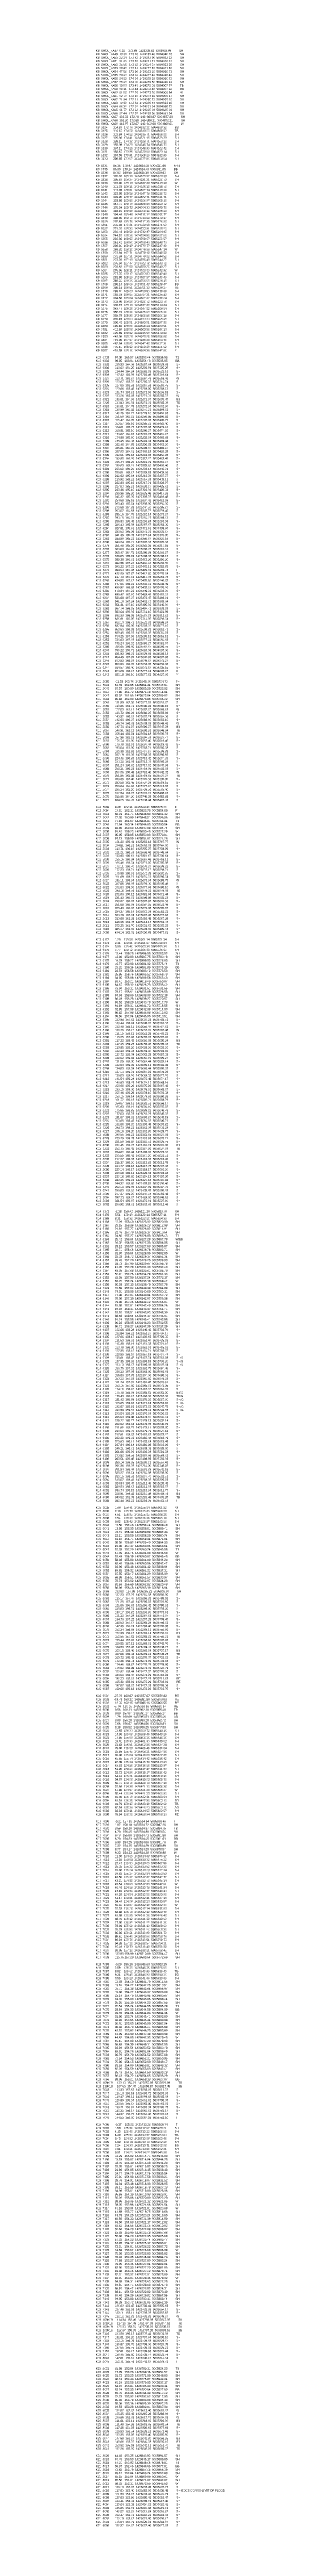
# Model space of a CAD drawing. Header units: millimetres. Extents: x -13804604 to 13046302109, y -19137686871 to 1424964600.
# Drawn here: x -3513665 to -3482776, y -2858542 to -2266242 of the extents above; entities that cross this region are included whole.
import ezdxf

# ---------------------------------------------------------------- set-up
doc = ezdxf.new("R2010")
doc.units = ezdxf.units.MM
doc.layers.add('Datum revision K8-21', color=7, linetype='Continuous', lineweight=0)
doc.styles.get("Standard").update_dxf_attribs({"font": 'arial.ttf'})

msp = doc.modelspace()

# ---------------------------------------------------------------- texts
at = {"layer": 'Datum revision K8-21', "color": 32, "true_color": 0xcd6928, "insert": (-3513722.082, -2263748.987), "char_height": 500, "width": 32439.69986, "attachment_point": 1}
msp.add_mtext('\\P\\P\\PK8  SHOL_KA47  0.32    172.69  1424228.81  5004948.99          SH\\PK8  SHOL_KA49  13.39   173.16  1424239.40  5004940.28          SH\\PK8  SHOL_KA50  22.24   173.42  1424243.90  5004932.23          SH\\PK8  SHOL_KA51  31.95   173.67  1424251.71  5004926.25          SH\\PK8  SHOL_KA52  35.50   173.53  1424254.37  5004923.89          SH\\PK8  SHOL_KA53  39.45   173.81  1424257.67  5004921.63          SH\\PK8  SHOL_KA54  47.58   173.99  1424263.26  5004915.71          SH\\PK8  SHOL_KA55  54.26   174.32  1424267.42  5004910.42          SH\\PK8  SHOL_KA56  54.65   174.64  1424268.28  5004910.73          SH\\PK8  SHOL_KA57  55.96   174.03  1424269.50  5004910.11          SH\\PK8  SHOL_KA58  59.53   173.45  1424272.01  5004907.57          TB\\PK8  SHOL_KA59  60.11   172.44  1424272.48  5004907.22          BB\\PK8  SHOL_KA60  61.59   172.28  1424273.20  5004905.84          W\\PK8  SHOL_KA61  62.76   172.16  1424274.19  5004905.17          SH\\PK8  SHOL_KA62  71.64   172.11  1424280.75  5004899.19          SH\\PK8  SHOL_KA63  79.96   172.31  1424286.44  5004893.10          SH\\PK8  SHOL_KA64  86.52   172.32  1424291.34  5004888.73          SH\\PK8  SHOL_KA65  91.77   172.33  1424295.04  5004885.01          SH\\PK8  SHOL_KA66  97.44   172.57  1424299.58  5004881.54          SH\\PK8  SHOL_KA67  103.52  172.48  1424303.87  5004877.23          SH\\PK8  SHOL_KA68  110.20  172.60  1424308.21  5004872.11          SH\\PK8  SHOL_KA69  113.87  172.67  1424310.90  5004869.61          W\\PK8  3124       114.87  172.78  1424312.00  5004869.32          BB\\PK8  3125       116.67  174.20  1424313.25  5004868.02          TB\\PK8  3126       119.84  174.22  1424315.71  5004866.00          SH\\PK8  3127       128.36  174.41  1424321.16  5004859.38          SH\\PK8  3128       138.11  174.38  1424328.71  5004853.16          SH\\PK8  3129       155.39  174.29  1424340.74  5004840.75          SH\\PK8  3130       167.11  174.20  1424348.99  5004832.42          SH\\PK8  3131       180.67  173.99  1424358.88  5004823.14          SH\\PK8  3132       194.55  173.91  1424368.29  5004812.90          SH\\PK8  3133       206.85  173.87  1424377.60  5004804.84          SH\\P                     \\PK9  6334       86.15   170.97  1424614.48  5005331.66          F/TB\\PK9  6335       86.39   170.14  1424614.43  5005331.05          BB\\PK9  6336       87.82   169.55  1424615.30  5005329.62          SH\\PK9  6337       102.92  169.19  1424629.07  5005323.38          SH\\PK9  6338       105.87  169.07  1424631.01  5005320.73          SH\\PK9  6339       107.98  169.13  1424632.68  5005319.38          W\\PK9  6340       111.33  169.11  1424636.16  5005318.78          SH\\PK9  6341       113.05  169.61  1424637.74  5005318.08          SH\\PK9  6342       123.05  169.58  1424647.78  5005315.75          SH\\PK9  6343       129.28  169.77  1424652.71  5005311.71          SH\\PK9  6344       133.80  169.86  1424656.07  5005308.36          SH\\PK9  6345       167.71  169.76  1424686.68  5005293.72          SH\\PK9  6346       176.34  169.72  1424694.35  5005289.76          SH\\PK9  6347       183.15  169.68  1424700.19  5005286.23          SH\\PK9  6348       194.48  169.48  1424710.12  5005280.77          SH\\PK9  6349       198.65  169.75  1424713.99  5005279.17          SH\\PK9  6350       202.65  169.70  1424717.36  5005276.99          SH\\PK9  6351       216.03  170.01  1424729.60  5005271.53          SH\\PK9  6352       221.37  169.55  1424733.91  5005268.25          SH\\PK9  6353       230.48  169.50  1424742.47  5005264.95          SH\\PK9  6354       244.57  169.09  1424754.66  5005257.85          SH\\PK9  6355       260.36  168.85  1424768.67  5005250.57          SH\\PK9  6356       261.42  168.60  1424769.43  5005249.73          SH\\PK9  6357       269.01  168.18  1424776.77  5005247.40          SH\\PK9  6358       269.32  168.10  1424776.98  5005247.14          W\\PK9  6359       270.84  167.71  1424778.10  5005246.00          SH\\PK9  6360       272.34  167.31  1424779.02  5005244.52          SH\\PK9  6361       273.76  167.19  1424780.49  5005244.27          SH\\PK9  6362       276.04  167.47  1424782.78  5005243.72          SH\\PK9  6363       276.62  167.88  1424783.20  5005243.27          SH\\PK9  6364       276.66  168.11  1424783.09  5005242.98          W\\PK9  6365       277.37  168.17  1424783.63  5005242.48          SH\\PK9  6366       281.80  168.20  1424787.57  5005240.45          SH\\PK9  6367       285.31  168.39  1424790.85  5005239.15          SH\\PK9  6368       286.14  168.66  1424791.43  5005238.47          BB\\PK9  6369       286.14  169.51  1424791.33  5005238.27          TB\\PK9  6370       289.01  169.63  1424793.85  5005236.90          SH\\PK9  6371       292.49  169.85  1424797.01  5005235.43          SH\\PK9  6372       304.56  169.84  1424807.92  5005230.24          SH\\PK9  6373       318.90  169.69  1424820.72  5005223.79          SH\\PK9  6374       338.15  169.19  1424837.66  5005214.64          SH\\PK9  6375       349.47  169.29  1424847.82  5005209.64          SH\\PK9  6376       358.73  169.00  1424855.85  5005205.00          SH\\PK9  6377       369.79  168.96  1424865.80  5005200.18          SH\\PK9  6378       378.15  168.83  1424873.03  5005195.95          SH\\PK9  6379       396.45  168.51  1424889.51  5005187.99          SH\\PK9  6380       405.10  168.80  1424896.94  5005183.51          SH\\PK9  6381       412.89  168.50  1424903.96  5005180.13          SH\\PK9  6382       425.69  168.62  1424915.56  5005174.69          SH\\PK9  6383       440.96  168.28  1424928.66  5005166.80          SH\\PK9  6384       449.00  167.87  1424936.00  5005163.48          SH\\PK9  6385       462.04  168.86  1424947.49  5005157.31          SH\\PK9  6386       475.11  168.98  1424959.26  5005151.62          SH\\PK9  6387       481.59  169.10  1424964.58  5005147.80          Y\\P                     \\PK10  6333       97.30   165.57  1425253.44  5005536.93          TB\\PK10  6332       98.65   163.91  1425254.43  5005535.95          BB\\PK10  6331       105.50  164.36  1425257.64  5005529.89          SH\\PK10  6330       110.60  164.25  1425259.84  5005525.26          SH\\PK10  6329       114.44  164.24  1425262.08  5005522.13          SH\\PK10  6328       117.30  163.99  1425263.49  5005519.64          SH\\PK10  6327       120.71  163.87  1425264.76  5005516.43          W\\PK10  6326       123.07  163.75  1425266.55  5005514.74          SH\\PK10  6325       127.03  163.58  1425267.58  5005510.75          SH\\PK10  6324       129.66  163.43  1425269.80  5005509.01          SH\\PK10  6323       132.74  163.61  1425271.06  5005506.18          SH\\PK10  6322       133.26  163.88  1425271.31  5005505.72          W\\PK10  6321       133.61  164.05  1425271.57  5005505.47          BB\\PK10  6320       133.83  164.54  1425271.81  5005505.36          TB\\PK10  6319       136.61  164.78  1425272.54  5005502.56          SH\\PK10  6318       139.99  164.42  1425274.21  5005499.62          SH\\PK10  6317       146.26  164.77  1425278.10  5005494.63          SH\\PK10  6316       151.09  164.83  1425280.45  5005490.41          SH\\PK10  6315       155.47  164.89  1425282.93  5005486.79          SH\\PK10  6314       160.57  165.16  1425285.53  5005482.40          SH\\PK10  6313       164.61  165.29  1425287.98  5005479.16          SH\\PK10  6312       169.81  165.10  1425290.57  5005474.65          SH\\PK10  6311       170.67  164.93  1425291.28  5005474.07          SH\\PK10  6310       174.88  165.00  1425292.64  5005469.98          SH\\PK10  6309       175.35  164.36  1425292.64  5005469.44          SH\\PK10  6308       182.46  164.89  1425296.68  5005463.56          SH\\PK10  6307       185.81  164.95  1425298.87  5005460.97          SH\\PK10  6306       187.93  164.91  1425300.18  5005459.28          SH\\PK10  6305       192.51  165.18  1425301.88  5005454.96          SH\\PK10  6304       193.98  166.26  1425302.27  5005453.49          SH\\PK10  6303       195.44  166.25  1425303.59  5005452.57          SH\\PK10  6302       198.00  165.21  1425305.05  5005450.46          SH\\PK10  6301       206.59  165.25  1425308.14  5005442.31          SH\\PK10  6300       209.81  165.12  1425309.99  5005439.66          SH\\PK10  6299       212.92  165.04  1425312.56  5005437.57          SH\\PK10  6298       215.92  165.22  1425314.29  5005435.11          SH\\PK10  6297       222.83  165.19  1425317.31  5005428.87          SH\\PK10  6296       227.03  165.21  1425320.07  5005425.62          SH\\PK10  6295       233.38  165.15  1425323.92  5005420.53          SH\\PK10  6294       236.98  165.20  1425325.48  5005417.26          SH\\PK10  6293       245.32  165.26  1425328.72  5005409.48          SH\\PK10  6292       254.68  165.18  1425334.42  5005401.99          SH\\PK10  6291       263.40  165.04  1425338.90  5005394.50          SH\\PK10  6290       273.68  164.88  1425344.50  5005385.87          SH\\PK10  6289       280.87  164.98  1425347.77  5005379.45          SH\\PK10  6288       288.16  164.75  1425352.14  5005373.57          SH\\PK10  6287       293.15  164.61  1425354.23  5005369.01          SH\\PK10  6286       298.80  165.43  1425356.84  5005363.98          SH\\PK10  6285       308.43  165.58  1425357.67  5005353.30          SH\\PK10  6284       327.81  165.61  1425371.01  5005338.66          SH\\PK10  6283       333.02  165.36  1425373.31  5005333.97          SH\\PK10  6282       341.39  165.28  1425377.64  5005326.80          SH\\PK10  6281       344.89  165.22  1425380.07  5005324.18          SH\\PK10  6280       349.24  165.21  1425382.53  5005320.58          SH\\PK10  6279       351.48  165.26  1425382.38  5005317.88          SH\\PK10  6278       360.80  164.84  1425388.22  5005310.51          SH\\PK10  6277       365.47  164.73  1425390.89  5005306.67          SH\\PK10  6276       376.05  165.99  1425398.56  5005298.93          SH\\PK10  6275       389.38  166.91  1425403.26  5005286.20          SH\\PK10  6274       392.56  167.23  1425404.93  5005283.50          SH\\PK10  6273       393.22  167.52  1425405.11  5005282.83          SH\\PK10  6272       394.53  167.38  1425405.81  5005281.73          F\\PK10  6271       406.99  167.07  1425412.05  5005270.94          SH\\PK10  6270       417.70  167.02  1425417.56  5005261.76          SH\\PK10  6269       434.58  167.12  1425425.65  5005246.93          SH\\PK10  6268       447.06  166.92  1425432.52  5005236.49          SH\\PK10  6267       458.97  166.88  1425438.61  5005226.26          SH\\PK10  6266       479.84  167.22  1425449.32  5005208.35          SH\\PK10  6265       499.47  167.10  1425459.41  5005191.51          SH\\PK10  6264       526.08  167.37  1425473.47  5005168.91          SH\\PK10  6263       541.18  167.24  1425481.03  5005155.84          SH\\PK10  6262       551.31  167.10  1425485.92  5005146.96          SH\\PK10  6261       567.74  166.95  1425494.72  5005133.08          SH\\PK10  6260       580.64  166.92  1425501.15  5005121.89          SH\\PK10  6259       592.33  166.96  1425507.09  5005111.82          SH\\PK10  6258       606.91  166.85  1425514.95  5005099.54          SH\\PK10  6257       622.10  166.72  1425522.31  5005086.24          SH\\PK10  6256       632.94  166.86  1425528.25  5005077.16          SH\\PK10  6255       650.60  166.68  1425536.83  5005061.71          SH\\PK10  6254       659.45  166.63  1425541.32  5005054.09          SH\\PK10  6253       704.25  167.06  1425565.13  5005016.13          SH\\PK10  6252       728.60  167.05  1425577.22  5004994.99          SH\\PK10  6251       745.24  166.92  1425586.37  5004981.07          SH\\PK10  6250       768.65  166.60  1425597.67  5004960.55          SH\\PK10  6249       795.22  166.71  1425610.98  5004937.55          SH\\PK10  6248       831.93  166.31  1425629.96  5004906.13          SH\\PK10  6247       854.49  167.09  1425642.03  5004887.06          SH\\PK10  6246       870.80  166.84  1425649.07  5004872.27          SH\\PK10  6245       888.93  166.70  1425658.83  5004856.98          SH\\PK10  6244       914.97  166.40  1425673.07  5004835.15          SH\\PK10  6243       923.09  166.12  1425677.04  5004828.07          F\\PK10  6242       923.18  166.10  1425677.03  5004827.96          Y\\P                     \\PK11  5085       -11.53  163.76  1425640.36  5005794.72          SH\\PK11  5046       63.78   162.65  1425664.34  5005727.61          SH\\PK11  5045       67.57   160.99  1425665.20  5005723.92          SH\\PK11  5044       77.80   161.72  1425671.49  5005714.94          SH\\PK11  5047       83.92   161.66  1425673.04  5005709.02          SH\\PK11  5048       86.83   162.00  1425673.86  5005706.22          SH\\PK11  5049       101.59  162.35  1425677.69  5005691.97          SH\\PK11  5050       113.85  161.72  1425680.98  5005680.16          SH\\PK11  5051       127.80  161.11  1425682.67  5005666.18          W\\PK11  5052       136.72  160.86  1425686.85  5005658.06          SH\\PK11  5053       140.52  160.61  1425687.74  5005654.36          SH\\PK11  5054       142.93  160.37  1425688.60  5005652.10          SH\\PK11  5055       146.74  160.69  1425689.55  5005648.41          W\\PK11  5056       147.73  161.07  1425689.57  5005647.38          BB\\PK11  5057       148.91  162.02  1425690.23  5005646.34          TB\\PK11  5058       158.44  162.04  1425691.18  5005636.73          SH\\PK11  5059       167.98  162.03  1425694.59  5005627.77          SH\\PK11  5061       176.74  161.90  1425697.40  5005619.45          SH\\PK11  5060       176.78  161.91  1425697.44  5005619.42          SH\\PK11  5062       190.84  161.90  1425703.71  5005606.58          SH\\PK11  5063       198.38  161.66  1425707.67  5005599.88          SH\\PK11  5064       207.19  161.56  1425708.55  5005590.96          SH\\PK11  5065       224.49  160.83  1425713.42  5005574.36          SH\\PK11  5066       233.22  161.69  1425713.33  5005565.26          SH\\PK11  5067       251.24  160.62  1425717.02  5005547.58          SH\\PK11  5068       256.31  160.24  1425718.85  5005542.83          SH\\PK11  5069       256.96  160.43  1425719.45  5005542.32          W\\PK11  5070       261.86  162.44  1425719.95  5005537.37          TB\\PK11  5071       269.98  162.40  1425726.56  5005530.80          SH\\PK11  5072       280.58  162.45  1425724.29  5005519.15          SH\\PK11  5073       286.64  164.06  1425727.07  5005513.63          SH\\PK11  5074       295.24  163.20  1425729.56  5005505.40          SH\\PK11  5075       312.54  163.22  1425731.61  5005488.03          SH\\PK11  5076       318.96  164.20  1425740.59  5005483.88          SH\\PK11  5077       334.25  164.20  1425738.44  5005467.38          SH\\P                     \\PK12  5083       0.20    162.11  1425824.40  5005865.00          F\\PK12  5084       10.61   162.11  1425823.76  5005854.60          F\\PK12  5043       68.49   161.71  1425848.63  5005801.12          SH\\PK12  5042       72.35   160.89  1425848.51  5005796.96          SH\\PK12  5041       77.16   161.57  1425846.81  5005791.34          TB\\PK12  5040       77.94   160.14  1425846.83  5005790.54          BB\\PK12  5039       83.80   159.69  1425847.88  5005784.74          SH\\PK12  5038       91.67   159.23  1425850.45  5005777.29          W\\PK12  5037       95.05   158.95  1425850.93  5005773.91          SH\\PK12  5036       97.13   159.50  1425851.07  5005771.78          SH\\PK12  5035       101.29  159.41  1425852.18  5005767.77          W\\PK12  5034       104.81  160.21  1425853.55  5005764.50          SH\\PK12  5033       110.71  160.16  1425855.37  5005758.89          SH\\PK12  5032       121.21  160.59  1425858.43  5005748.84          SH\\PK12  5031       133.83  160.61  1425861.67  5005736.64          SH\\PK12  5030       155.16  160.34  1425867.43  5005716.11          SH\\PK12  5029       166.46  159.54  1425871.00  5005705.38          SH\\PK12  5027       172.11  160.70  1425870.37  5005699.32          SH\\PK12  5028       172.23  159.71  1425872.17  5005699.71          SH\\PK12  5026       178.88  160.91  1425872.38  5005692.85          SH\\PK12  5025       181.69  159.21  1425874.51  5005690.54          TB\\PK12  5024       183.11  158.94  1425873.54  5005688.79          W\\PK12  5023       187.06  158.65  1425876.30  5005685.46          SH\\PK12  5022       192.60  158.95  1425877.68  5005680.10          W\\PK12  5021       194.16  159.59  1425878.32  5005678.66          TB\\PK12  5020       202.03  160.12  1425881.68  5005671.44          SH\\PK12  5019       231.43  160.61  1425886.49  5005642.23          SH\\PK12  5018       238.97  160.78  1425887.02  5005634.56          SH\\PK12  5017       251.08  160.69  1425884.85  5005621.49          SH\\PK12  5016       265.43  160.92  1425879.88  5005605.62          SH\\PK12  5015       294.37  160.14  1425902.39  5005581.33          SH\\PK12  5014       303.79  162.64  1425907.43  5005572.96          SH\\PK12  5013       310.08  161.38  1425910.48  5005567.29          SH\\PK12  5012       316.26  161.35  1425912.13  5005561.33          SH\\PK12  5011       375.25  161.70  1425931.02  5005505.39          SH\\PK12  5010       385.27  162.00  1425933.00  5005495.53          SH\\PK12  5009       404.14  162.31  1425936.89  5005477.01          SH\\P                     \\PK13  6172       1.20    159.58  1425991.14  5005791.04          SH\\PK13  6173       2.11    159.61  1425991.97  5005790.64          SH\\PK13  6174       3.99    159.40  1425993.38  5005789.38          SH\\PK13  6175       7.77    159.72  1425995.33  5005785.95          SH\\PK13  6176       10.44   159.78  1425996.58  5005783.52          SH\\PK13  6177       13.60   159.83  1425997.75  5005780.48          SH\\PK13  6178       16.79   159.72  1425999.83  5005778.03          SH\\PK13  6179       19.77   159.96  1426001.32  5005775.44          TB\\PK13  6180       20.32   159.16  1426001.80  5005775.10          BB\\PK13  6181       22.54   158.58  1426003.42  5005773.53          SH\\PK13  6182       26.86   158.76  1426005.52  5005769.73          SH\\PK13  6183       34.35   158.98  1426009.58  5005763.43          SH\\PK13  6184       50.41   159.21  1426018.49  5005750.07          SH\\PK13  6185       64.67   159.12  1426026.73  5005738.42          SH\\PK13  6186       73.04   159.11  1426031.51  5005731.55          SH\\PK13  6187       79.17   158.61  1426035.09  5005726.58          SH\\PK13  6188       84.63   158.69  1426038.33  5005722.18          SH\\PK13  6189       86.49   158.28  1426039.27  5005720.57          SH\\PK13  6190       89.52   158.20  1426040.49  5005717.73          W\\PK13  6191       91.19   158.11  1426041.73  5005716.55          SH\\PK13  6192       92.85   157.98  1426042.38  5005714.99          SH\\PK13  6193       96.82   157.98  1426045.08  5005712.03          SH\\PK13  6194       98.56   157.94  1426045.95  5005710.51          SH\\PK13  6195       100.94  157.92  1426047.24  5005708.51          SH\\PK13  6196       103.44  158.04  1426048.75  5005706.52          SH\\PK13  6197       106.48  158.12  1426050.47  5005704.01          SH\\PK13  6198       108.78  158.17  1426052.31  5005702.48          W\\PK13  6199       111.19  158.13  1426053.28  5005700.23          SH\\PK13  6200       115.25  157.86  1426055.76  5005697.00          SH\\PK13  6201       117.22  158.42  1426056.68  5005695.24          BB\\PK13  6202       117.25  159.25  1426056.47  5005695.06          TB\\PK13  6203       119.85  159.25  1426058.56  5005693.35          SH\\PK13  6204       122.30  159.33  1426059.47  5005691.00          SH\\PK13  6205       126.72  159.34  1426062.23  5005687.53          SH\\PK13  6206       129.62  159.41  1426064.05  5005685.27          SH\\PK13  6207       131.59  159.30  1426064.44  5005683.14          SH\\PK13  6208       132.60  159.33  1426065.11  5005682.38          SH\\PK13  6209       134.83  159.34  1426066.44  5005680.59          SH\\PK13  6210       137.10  159.31  1426067.93  5005678.86          SH\\PK13  6211       138.80  159.26  1426069.33  5005677.76          SH\\PK13  6212       143.54  159.24  1426072.48  5005674.17          SH\\PK13  6213       148.60  159.29  1426074.13  5005669.16          SH\\PK13  6214       150.99  159.29  1426075.82  5005667.42          SH\\PK13  6215       153.15  159.30  1426076.93  5005665.57          SH\\PK13  6216       155.48  159.29  1426078.15  5005663.58          SH\\PK13  6217       159.15  159.14  1426079.83  5005660.28          SH\\PK13  6218       161.72  159.13  1426082.21  5005658.79          SH\\PK13  6219       164.07  159.13  1426082.53  5005656.17          SH\\PK13  6220       165.90  159.19  1426084.10  5005655.02          SH\\PK13  6221       175.65  158.85  1426089.32  5005646.78          SH\\PK13  6222       177.80  158.73  1426091.29  5005645.52          SH\\PK13  6223       181.07  158.53  1426093.67  5005643.19          SH\\PK13  6224       183.65  158.43  1426094.62  5005640.71          SH\\PK13  6225       192.66  158.30  1426100.48  5005633.82          SH\\PK13  6226       194.70  158.22  1426101.85  5005632.28          SH\\PK13  6227       198.16  158.20  1426102.85  5005628.77          SH\\PK13  5008       199.55  158.22  1426103.95  5005627.84          SH\\PK13  6228       200.29  158.28  1426103.63  5005626.71          SH\\PK13  6229       201.59  158.47  1426104.52  5005625.75          SH\\PK13  6230       202.45  159.22  1426104.74  5005624.86          BB\\PK13  6231       202.70  160.43  1426104.86  5005624.64          TB\\PK13  5007       204.62  160.44  1426106.66  5005623.55          SH\\PK13  6232       206.59  160.42  1426107.20  5005621.52          SH\\PK13  6233       212.27  160.38  1426110.35  5005616.80          SH\\PK13  6234       218.37  160.50  1426113.82  5005611.78          SH\\PK13  6235       223.77  160.16  1426117.65  5005607.86          SH\\PK13  5006       225.14  160.17  1426118.17  5005606.56          SH\\PK13  6236       228.68  160.12  1426120.64  5005603.96          SH\\PK13  6237       236.18  160.05  1426124.13  5005597.26          SH\\PK13  6238       240.25  159.91  1426127.18  5005594.41          SH\\PK13  6239       244.37  159.85  1426128.69  5005590.45          SH\\PK13  6240       252.13  159.66  1426134.09  5005584.75          SH\\PK13  6241       256.83  159.65  1426135.89  5005580.28          SH\\PK13  5005       277.27  159.80  1426147.54  5005563.48          SH\\PK13  5004       297.73  159.67  1426159.60  5005546.95          SH\\PK13  5003       321.54  159.67  1426172.61  5005527.00          SH\\PK13  5002       339.92  159.61  1426183.88  5005512.45          SH\\P                     \\PK14  6171       -2.18   159.42  1426121.10  5005833.70          SH\\PK14  6170       5.51    158.19  1426122.14  5005827.11          SH\\PK14  6169       8.11    158.32  1426122.20  5005824.33          SH\\PK14  6168       12.29   158.40  1426123.32  5005820.30          SH\\PK14  6167       20.15   158.36  1426126.23  5005812.98          SH\\PK14  6166       21.10   157.77  1426126.02  5005811.91          SH\\PK14  6165       22.46   157.70  1426126.17  5005810.54          SH\\PK14  6164       24.68   157.27  1426126.88  5005808.43          TB\\PK14  6163       25.42   156.64  1426127.28  5005807.78          W/BB\\PK14  6162       26.32   156.55  1426127.33  5005806.85          SH\\PK14  6161       28.12   156.57  1426127.63  5005805.07          SH\\PK14  6160       30.71   156.46  1426128.78  5005802.71          SH\\PK14  6159       31.39   156.64  1426128.96  5005802.05          W\\PK14  6158       32.23   156.72  1426129.17  5005801.24          SH\\PK14  6157       33.45   157.20  1426129.25  5005799.99          SH\\PK14  6156       34.73   157.90  1426129.67  5005798.78          SH\\PK14  6155       41.28   157.78  1426131.30  5005792.43          SH\\PK14  6154       48.39   157.68  1426133.61  5005785.70          SH\\PK14  6153       52.91   157.76  1426134.79  5005781.33          SH\\PK14  6152       62.39   157.50  1426137.24  5005772.17          SH\\PK14  6151       65.22   157.24  1426138.10  5005769.47          W\\PK14  6150       66.93   157.13  1426138.40  5005767.78          SH\\PK14  6149       70.69   157.02  1426139.19  5005764.09          SH\\PK14  6148       74.91   156.96  1426140.60  5005760.11          SH\\PK14  6147       77.30   157.01  1426140.94  5005757.72          SH\\PK14  6146       78.90   157.10  1426142.07  5005756.38          SH\\PK14  6145       79.36   157.25  1426142.42  5005756.01          W\\PK14  6144       81.05   157.81  1426142.49  5005754.26          SH\\PK14  6143       84.04   158.11  1426143.37  5005751.41          SH\\PK14  6142       87.18   158.51  1426143.93  5005748.30          SH\\PK14  6141       88.58   158.54  1426144.17  5005746.91          SH\\PK14  6140       91.74   158.58  1426145.41  5005743.98          SH\\PK14  6139       96.22   158.35  1426146.23  5005739.55          SH\\PK14  6138       98.72   158.27  1426147.39  5005737.29          SH\\PK14  6137       102.68  158.28  1426149.42  5005733.76          SH\\PK14  6136       102.84  158.22  1426151.27  5005734.17          SH\\PK14  6135       107.06  158.17  1426150.62  5005729.55          SH\\PK14  6134       111.60  159.31  1426151.47  5005725.06          SH\\PK14  6133       115.39  158.19  1426151.58  5005721.15          SH\\PK14  6132       120.78  158.30  1426152.91  5005715.92          SH\\PK14  6131       127.38  158.15  1426154.71  5005709.57          SH\\PK14  6130       129.83  158.07  1426157.19  5005707.74          SH\\PK14  6129       135.61  158.47  1426157.74  5005701.88          SH/S\\PK14  6128       137.35  158.56  1426158.19  5005700.20          SH/S\\PK14  6127       150.10  158.07  1426160.66  5005687.64          SH/S\\PK14  6126       153.75  157.92  1426162.79  5005684.46          SH\\PK14  6125       156.30  157.85  1426163.80  5005682.09          SH\\PK14  6124       158.03  157.83  1426164.55  5005680.51          SH\\PK14  6123       160.22  157.83  1426164.90  5005678.33          SH\\PK14  6122       161.74  157.81  1426164.42  5005676.61          SH\\PK14  6121       166.16  157.90  1426165.61  5005672.35          SH\\PK14  6120       174.16  158.07  1426167.57  5005664.59          SH\\PK14  6119       175.78  158.69  1426168.93  5005663.30          BB/G\\PK14  6118       176.43  160.12  1426168.50  5005662.50          TB/G\\PK14  6117       181.42  160.09  1426170.55  5005657.90          SH/G\\PK14  6116       185.65  159.95  1426171.94  5005653.90          SH/G\\PK14  6115       192.07  159.81  1426173.93  5005647.79          SH/G\\PK14  6114       198.59  159.53  1426175.91  5005641.58          SH/G\\PK14  6113       203.54  159.34  1426176.64  5005636.63          SH\\PK14  6112       205.63  159.46  1426176.87  5005634.52          SH\\PK14  6111       208.27  160.72  1426178.13  5005632.14          SH\\PK14  6110       209.62  161.04  1426178.66  5005630.89          SH\\PK14  6109       211.65  159.79  1426179.11  5005628.90          SH\\PK14  6108       213.50  159.75  1426179.79  5005627.18          SH\\PK14  6107       217.61  159.63  1426181.09  5005623.27          SH\\PK14  6106       222.29  159.53  1426182.44  5005618.79          SH\\PK14  6105       225.63  160.11  1426183.04  5005615.49          SH\\PK14  6104       237.84  160.14  1426186.88  5005603.89          SH\\PK14  6103       246.21  160.01  1426189.39  5005595.90          SH\\PK14  6102       261.08  159.83  1426193.38  5005581.58          SH\\PK14  6101       273.82  159.56  1426197.86  5005569.62          SH\\PK14  6100       280.51  159.46  1426198.83  5005562.93          SH\\PK14  6099       286.14  159.35  1426200.01  5005557.41          SH\\PK14  6098       296.36  159.23  1426204.30  5005548.02          SH\\PK14  6097       301.84  158.44  1426203.89  5005542.18          SH\\PK14  6096       305.27  159.04  1426204.88  5005538.90          SH\\PK14  6095       313.15  158.56  1426207.70  5005531.51          SH\\PK14  6094       318.87  159.41  1426209.52  5005526.09          SH\\PK14  6093       324.84  159.47  1426211.46  5005520.43          SH\\PK14  6092       329.53  158.93  1426211.55  5005515.57          SH\\PK14  6091       333.74  159.19  1426213.54  5005511.77          SH\\PK14  6090       336.91  159.42  1426214.48  5005508.74          BB\\PK14  6089       340.52  161.33  1426215.43  5005505.26          TB\\PK14  6088       342.44  161.22  1426216.35  5005503.53          F\\P                     \\PK15  6035       1.09    159.41  1426255.84  5005901.62          Y/F\\PK15  6036       2.18    159.78  1426255.65  5005900.53          SH\\PK15  6037       4.51    158.95  1426255.85  5005898.20          SH\\PK15  6038       7.54    159.06  1426256.09  5005895.18          SH\\PK15  6039       9.02    158.42  1426255.87  5005893.69          SH\\PK15  6040       13.58   157.43  1426258.44  5005889.40          SH\\PK15  6041       13.60   156.35  1426258.61  5005889.41          SH\\PK15  6042       15.72   156.10  1426259.00  5005887.33          W\\PK15  6043       22.11   156.50  1426258.20  5005880.74          SH\\PK15  6044       31.87   156.71  1426259.34  5005871.04          SH\\PK15  6045       38.56   156.82  1426259.49  5005864.33          SH\\PK15  6046       49.36   157.17  1426260.05  5005853.54          SH\\PK15  6047       57.35   157.20  1426260.74  5005845.58          TB\\PK15  6048       57.39   156.45  1426261.06  5005845.56          W\\PK15  6049       57.49   156.19  1426260.87  5005845.45          BB\\PK15  6050       58.68   155.89  1426261.00  5005844.26          SH\\PK15  6051       60.48   156.06  1426260.56  5005842.42          SH\\PK15  6052       63.99   156.18  1426261.12  5005838.94          SH\\PK15  6053       65.83   156.32  1426261.22  5005837.11          SH\\PK15  6054       67.55   156.47  1426261.29  5005835.39          W\\PK15  6055       68.98   156.51  1426261.57  5005833.97          SH\\PK15  6056       78.73   156.62  1426262.07  5005824.23          SH\\PK15  6057       82.53   156.69  1426262.82  5005820.48          SH\\PK15  6058       86.09   156.48  1426263.19  5005816.94          SH\\PK15  6059       100.09   157.08  1426265.21  5005803.07          SH\\PK15  6060       102.20  157.29  1426264.68  5005800.90          SH\\PK15  6061       115.17  157.47  1426266.36  5005788.03          SH\\PK15  6062       121.25  157.41  1426266.06  5005781.90          SH\\PK15  6063       122.66  156.63  1426266.42  5005780.51          SH\\PK15  6064       125.00  156.72  1426266.80  5005778.20          SH\\PK15  6065       130.17  156.82  1426266.86  5005773.01          SH\\PK15  6066       131.32  157.28  1426267.04  5005771.87          SH\\PK15  6067       134.73  157.22  1426267.23  5005768.47          SH\\PK15  6068       146.63  157.07  1426268.28  5005756.62          SH\\PK15  6069       147.38  156.74  1426268.45  5005755.88          SH\\PK15  6070       152.34  156.09  1426269.11  5005750.96          SH\\PK15  6071       152.39  156.12  1426269.14  5005750.91          BB\\PK15  6072       152.96  157.03  1426268.83  5005750.31          TB\\PK15  6073       155.44  157.00  1426268.96  5005747.83          SH\\PK15  6074       159.55  157.13  1426269.61  5005743.76          SH\\PK15  6075       164.50  157.47  1426269.33  5005738.77          SH\\PK15  6076       166.15  158.46  1426269.94  5005737.17          BB\\PK15  6077       167.06  160.34  1426269.91  5005736.25          TB\\PK15  6078       169.72  160.42  1426270.37  5005733.62          SH\\PK15  6079       172.38  158.74  1426271.85  5005731.08          SH\\PK15  6080       174.46  158.62  1426270.29  5005728.86          SH\\PK15  6081       178.62  158.49  1426271.55  5005724.79          SH\\PK15  6082       182.97  158.44  1426272.37  5005720.50          SH\\PK15  6083       186.53  158.47  1426271.89  5005716.88          SH\\PK15  6084       192.33  158.61  1426272.29  5005711.09          RE\\PK15  6085       195.39  158.62  1426272.29  5005708.02          RE\\PK15  6086       197.07  158.67  1426272.59  5005706.36          SH\\PK15  6087       199.69  159.18  1426272.83  5005703.75          SH\\P                     \\PK16  6034      -27.73  160.07  1426377.67  5005879.82          RE\\PK16  6033      -19.79  160.12  1426381.80  5005873.03          RE\\PK16  6032      -12.50  160.15  1426385.16  5005866.55          RE\\PK16  6031      -5.74   160.05  1426388.83  5005860.87          RE\\PK16  6030       0.56   160.11  1426392.10  5005855.48          TB\\PK16  6028       0.89   157.04  1426391.24  5005855.24          BB\\PK16  6029       1.79   160.09  1426393.51  5005855.46          AB\\PK16  6027       3.83   156.28  1426393.28  5005852.42          SH\\PK16  6026       7.66   156.07  1426394.56  5005848.81          SH\\PK16  6025       9.18   156.52  1426396.25  5005847.93          SH\\PK16  6024       13.65  156.03  1426398.72  5005844.19          SH\\PK16  6023       14.36  155.58  1426398.40  5005843.20          SH\\PK16  6022       17.86  155.88  1426400.39  5005840.30          SH\\PK16  6021       19.01  156.35  1426401.35  5005839.52          SH\\PK16  6020       21.83  156.51  1426402.69  5005837.04          SH\\PK16  6019       29.08  156.58  1426406.46  5005830.84          SH\\PK16  6018       32.59  155.45  1426408.21  5005827.80          SH\\PK16  6017       38.38  155.84  1426410.89  5005822.66          SH\\PK16  6016       45.55  155.74  1426414.42  5005816.42          SH\\PK16  6015       48.39  155.04  1426415.78  5005813.93          W\\PK16  6014       49.63  154.80  1426416.60  5005812.97          SH\\PK16  6013       51.28  154.90  1426417.47  5005811.56          SH\\PK16  6012       52.72  154.90  1426418.37  5005810.42          SH\\PK16  6011       54.42  155.01  1426419.48  5005809.10          SH\\PK16  6010       54.79  154.60  1426419.62  5005808.76          SH\\PK16  6009       56.71  154.70  1426420.73  5005807.18          SH\\PK16  6008       57.68  154.38  1426421.15  5005806.30          SH\\PK16  6007       57.80  154.87  1426421.00  5005806.07          W\\PK16  6006       58.44  155.94  1426421.53  5005805.65          SH\\PK16  6005       60.30  155.76  1426422.31  5005803.94          SH\\PK16  6004       61.16  156.39  1426422.66  5005803.15          BB\\PK16  6003       61.79  159.15  1426423.10  5005802.68          TB\\PK16  6001       62.54  160.08  1426425.23  5005803.10          AB\\PK16  6002       62.63  159.11  1426424.55  5005802.57          SH\\PK16  6000       76.94  160.09  1426429.94  5005789.13          RE\\P                     \\PK17  7000       -0.21  157.86  1426514.64  5005888.48          F\\PK17  7001       1.07   158.18  1426514.72  5005887.26          SH\\PK17  7002       3.56   158.10  1426514.37  5005884.75          TB\\PK17  7003       4.78   156.45  1426514.30  5005883.54          SH\\PK17  7004       6.43   155.08  1426514.41  5005881.88          SH\\PK17  7005       6.70   154.23  1426514.45  5005881.61          BB\\PK17  7006       6.93   154.25  1426514.00  5005881.40          W\\PK17  7007       7.32   154.15  1426514.29  5005880.99          SH\\PK17  7008       8.77   154.14  1426514.29  5005879.54          SH\\PK17  7009       9.33   154.23  1426514.38  5005878.98          W\\PK17  7010       11.99  154.69  1426514.08  5005876.33          SH\\PK17  7011       13.10  154.84  1426514.02  5005875.22          SH\\PK17  7012       20.47  155.05  1426513.69  5005867.86          SH\\PK17  7013       25.25  155.02  1426513.52  5005863.08          SH\\PK17  7014       31.00  155.24  1426513.23  5005857.34          SH\\PK17  7015       34.82  155.27  1426512.84  5005853.53          SH\\PK17  7016       40.58  155.07  1426512.67  5005847.77          SH\\PK17  7017       43.21  154.96  1426512.78  5005845.14          SH\\PK17  7018       45.54  154.83  1426512.63  5005842.81          W\\PK17  7019       46.40  154.68  1426512.78  5005841.94          SH\\PK17  7020       47.92  154.59  1426512.57  5005840.43          SH\\PK17  7021       49.29  154.54  1426512.59  5005839.06          SH\\PK17  7022       51.17  154.61  1426512.41  5005837.18          SH\\PK17  7023       54.49  154.68  1426512.23  5005833.87          SH\\PK17  7024       56.31  154.87  1426512.18  5005832.05          W\\PK17  7025       57.53  155.20  1426512.14  5005830.83          SH\\PK17  7026       58.88  155.70  1426512.19  5005829.48          SH\\PK17  7027       61.89  155.96  1426511.50  5005826.49          SH\\PK17  7028       68.75  156.12  1426511.39  5005819.63          SH\\PK17  7029       77.08  155.92  1426511.22  5005811.30          SH\\PK17  7030       78.69  155.68  1426511.19  5005809.69          SH\\PK17  7031       78.79  155.69  1426511.20  5005809.59          SH\\PK17  7032       86.66  156.21  1426510.90  5005801.73          SH\\PK17  7033       88.61  156.45  1426510.86  5005799.78          SH\\PK17  7034       89.64  156.76  1426510.81  5005798.75          SH\\PK17  7035       94.38  157.09  1426510.57  5005794.01          SH\\PK17  7036       97.49  158.73  1426510.49  5005790.90          SH\\PK17  7037       99.95  157.16  1426510.21  5005788.45          SH\\PK17  7038       103.93 156.99  1426510.09  5005784.47          SH\\PK17  7039       115.76 157.20  1426509.54  5005772.66          SH\\P                     \\PK18  7089       -0.29   156.10  1426639.63  5005923.15          F\\PK18  7088       2.59    156.06  1426640.09  5005920.86          SH\\PK18  7087       8.02    156.63  1426640.95  5005915.49          TB\\PK18  7086       9.21    155.45  1426640.98  5005914.30          BB\\PK18  7085       9.56    155.23  1426641.06  5005913.95          SH\\PK18  7084       12.03   154.40  1426641.70  5005911.55          SH\\PK18  7083       13.16   154.27  1426642.25  5005910.51          SH\\PK18  7082       16.71   154.18  1426642.64  5005906.97          SH\\PK18  7081       19.86   154.27  1426643.32  5005903.89          SH\\PK18  7080       23.14   154.49  1426643.95  5005900.67          SH\\PK18  7079       24.33   155.00  1426643.86  5005899.44          SH\\PK18  7078       26.26   155.19  1426644.23  5005897.55          SH\\PK18  7077       28.54   155.24  1426644.55  5005895.29          TB\\PK18  7076       28.84   154.33  1426644.58  5005894.99          BB\\PK18  7075       29.70   154.06  1426644.83  5005894.16          W\\PK18  7074       31.06   153.74  1426645.41  5005892.89          SH\\PK18  7073       32.92   153.65  1426645.34  5005890.98          SH\\PK18  7072       36.01   153.65  1426645.90  5005887.94          SH\\PK18  7071       38.32   153.70  1426646.41  5005885.69          SH\\PK18  7070       40.15   153.82  1426646.73  5005883.89          SH\\PK18  7069       43.09   153.90  1426647.18  5005880.98          SH\\PK18  7068       44.62   154.05  1426647.33  5005879.45          W\\PK18  7067       45.11   154.09  1426647.20  5005878.93          SH\\PK18  7066       56.65   154.30  1426649.11  5005867.55          SH\\PK18  7065       63.94   154.54  1426650.52  5005860.40          SH\\PK18  7064       65.01   154.78  1426651.04  5005859.40          SH\\PK18  7063       66.79   154.70  1426651.52  5005857.68          SH\\PK18  7062       73.54   154.53  1426652.21  5005850.95          SH\\PK18  7061       75.06   154.45  1426652.60  5005849.47          SH\\PK18  7060       81.53   154.00  1426653.81  5005843.12          SH\\PK18  7059       82.20   154.59  1426653.63  5005842.41          SH\\PK18  7058       85.43   154.51  1426654.50  5005839.28          SH\\PK18  7057       86.43   154.72  1426654.65  5005838.29          SH\\PK18  7056       88.06   153.21  1426658.13  5005827.07          BB\\PK18  109K18     103.13  154.21  1426657.83  5005821.89          TB\\PK18  110K18     107.68  154.47  1426658.87  5005817.45          BB\\PK18  7048       113.33  157.95  1426658.85  5005811.72          SH\\PK18  7047       116.13  156.18  1426659.72  5005809.03          SH\\PK18  7046       119.47  156.12  1426659.96  5005805.68          SH\\PK18  7045       125.89  155.94  1426661.02  5005799.34          SH\\PK18  7044       133.55  155.97  1426662.40  5005791.81          SH\\PK18  7043       139.21  156.01  1426663.34  5005786.23          SH\\PK18  7042       143.32  156.17  1426664.02  5005782.17          SH\\PK18  7041       144.37  156.79  1426664.45  5005781.18          SH\\PK18  7040       144.53  156.60  1426664.88  5005781.10          F\\P                     \\PK19  7090       -0.17    155.55  1426712.28  5005959.74          F\\PK19  7091       1.58    155.50  1426712.87  5005958.21          SH\\PK19  7092       4.15    155.46  1426713.25  5005955.66          SH\\PK19  7093       6.20    155.50  1426713.57  5005953.63          TB\\PK19  7094       6.45    154.92  1426713.68  5005953.40          SH\\PK19  7095       6.89    154.74  1426713.73  5005952.96          SH\\PK19  7096       7.24    154.33  1426713.71  5005952.60          BB\\PK19  7097       7.81    154.21  1426713.60  5005952.01          SH\\PK19  7098       9.91    154.25  1426714.22  5005949.98          SH\\PK19  7099       13.29   155.02  1426714.71  5005946.63          SH\\PK19  7100       15.19   155.07  1426714.94  5005944.75          SH\\PK19  7101       18.75   155.10  1426715.68  5005941.26          SH\\PK19  7102       20.28   155.01  1426715.82  5005939.73          SH\\PK19  7103       21.89   154.95  1426716.15  5005938.16          SH\\PK19  7104       24.77   154.75  1426717.76  5005935.54          SH\\PK19  7105       27.01   154.96  1426717.58  5005933.21          SH\\PK19  7106       28.76   154.91  1426718.07  5005931.52          SH\\PK19  7107       31.34   155.18  1426718.33  5005928.95          SH\\PK19  7108       33.11   155.59  1426718.78  5005927.23          SH\\PK19  7109       34.99   155.61  1426719.00  5005925.36          SH\\PK19  7110       36.59   154.19  1426719.93  5005923.91          SH\\PK19  7111       38.20   153.86  1426720.00  5005922.28          SH\\PK19  7112       38.86   153.35  1426721.12  5005921.85          W\\PK19  7113       39.28   152.96  1426721.66  5005921.54          SH\\PK19  7114       40.16   153.34  1426721.81  5005920.68          W\\PK19  7115       41.69   153.77  1426719.75  5005918.68          SH\\PK19  7116       43.78   154.25  1426720.24  5005916.65          SH\\PK19  7117       46.56   154.33  1426721.19  5005914.00          SH\\PK19  7118       48.50   154.63  1426721.17  5005912.02          SH\\PK19  7119       50.52   154.55  1426721.45  5005910.02          SH\\PK19  7120       52.60   154.29  1426722.08  5005908.02          SH\\PK19  7121       53.03   153.90  1426722.48  5005907.66          SH\\PK19  7122       55.06   154.20  1426722.95  5005905.68          SH\\PK19  7123       57.32   154.23  1426723.44  5005903.47          SH\\PK19  7124       67.95   154.12  1426725.32  5005893.01          SH\\PK19  7125       73.31   154.01  1426726.22  5005887.72          SH\\PK19  7126       74.69   153.62  1426726.60  5005886.39          W\\PK19  7127       75.30   153.35  1426726.83  5005885.82          SH\\PK19  7128       76.40   153.25  1426726.99  5005884.73          SH\\PK19  7129       77.88   153.27  1426727.09  5005883.24          SH\\PK19  7130       79.05   153.26  1426727.04  5005882.04          SH\\PK19  7131       80.06   153.33  1426727.29  5005881.06          SH\\PK19  7132       81.38   153.45  1426727.42  5005879.74          SH\\PK19  7133       82.31   153.37  1426727.91  5005878.89          SH\\PK19  7134       82.91   153.61  1426728.15  5005878.32          W\\PK19  7135       84.05   154.31  1426728.63  5005877.25          SH\\PK19  7136       84.81   154.41  1426728.69  5005876.49          SH\\PK19  7137       86.97   154.42  1426728.82  5005874.31          SH\\PK19  7138       88.11   154.59  1426729.02  5005873.19          SH\\PK19  7139       93.40   154.29  1426729.82  5005867.96          SH\\PK19  7140       94.95   153.86  1426730.11  5005866.44          SH\\PK19  7141       99.39   153.72  1426731.05  5005862.10          SH\\PK19  7142       106.00  153.47  1426732.41  5005855.63          SH\\PK19  7143       107.48  152.93  1426732.68  5005854.17          SH\\PK19  7144       109.11  153.11  1426733.23  5005852.62          SH\\PK19  7145       112.12  152.83  1426733.86  5005849.67          W\\PK19  100K19     114.34  152.40  1426733.33  5005847.32          SH\\PK19  101K19     117.19  154.49  1426734.33  5005844.61          TB\\PK19  102K19     126.30  153.74  1426735.81  5005835.61          SH\\PK19  103K19     128.97  155.05  1426737.20  5005833.16          BB\\PK19  7146       130.58  156.13  1426737.42  5005831.56          TB\\PK19  7147       132.01  156.20  1426737.64  5005830.15          SH\\PK19  7148       133.15  156.39  1426738.08  5005829.07          SH\\PK19  7149       135.87  155.75  1426738.55  5005826.39          SH\\PK19  7150       137.05  155.75  1426738.64  5005825.21          SH\\PK19  7151       137.81  156.12  1426738.68  5005824.44          SH\\PK19  8047       139.45  155.90  1426738.77  5005822.79          SH\\PK19  8046       147.81  155.61  1426740.15  5005814.54          SH\\PK19  8045       152.71  155.78  1426741.07  5005809.73          F\\P                     \\PK20  8021       61.09   153.84  1426789.11  5005924.23          TB\\PK20  8026       27.29   153.28  1426769.16  5005951.52          SH\\PK20  8025       31.72   153.25  1426771.90  5005948.03          SH\\PK20  8024       38.74   153.33  1426775.87  5005942.24          SH\\PK20  8023       45.24   153.56  1426779.95  5005937.17          SH\\PK20  8022       54.07   153.81  1426785.30  5005930.14          SH\\PK20  8027       63.24   153.35  1426790.64  5005922.69          BB\\PK20  8028       69.70   153.35  1426794.39  5005917.42          SH\\PK20  8029       75.23   153.92  1426797.62  5005912.93          SH\\PK20  8030       86.02   153.78  1426803.86  5005904.13          SH\\PK20  8031       88.36   153.16  1426805.30  5005902.28          SH\\PK20  8032       94.53   153.28  1426809.01  5005897.36          SH\\PK20  8033       102.07  152.62  1426813.40  5005891.22          W\\PK20  8034       105.25  152.42  1426815.28  5005888.66          SH\\PK20  8035       109.66  152.69  1426817.73  5005884.99          W\\PK20  8037       111.01  153.11  1426818.62  5005883.96          BB\\PK20  8036       111.49  154.26  1426818.85  5005883.54          TB\\PK20  8038       117.28  154.03  1426820.62  5005877.69          SH\\PK20  8039       126.80  153.54  1426828.22  5005871.43          SH\\PK20  8040       133.38  153.82  1426831.40  5005865.60          SH\\PK20  8044       147.68  153.67  1426842.80  5005856.25          BB\\PK20  8043       148.66  153.75  1426844.28  5005856.16          BB\\PK20  8042       150.92  155.09  1426842.11  5005851.70          TB\\PK20  8041       152.26  155.20  1426842.83  5005850.57          TB\\P                     \\PK21  8020       44.40   153.35  1426843.92  5005991.57          SH\\PK21  8019       49.45   153.59  1426845.17  5005986.05          SH\\PK21  8018       57.21   153.92  1426848.46  5005978.81          TB\\PK21  8017       59.37   152.46  1426849.66  5005977.01          BB\\PK21  8016       72.62   152.79  1426857.45  5005966.29          SH\\PK21  8015       83.12   152.84  1426863.74  5005957.89          SH\\PK21  8014       92.15   152.04  1426869.09  5005950.61          W\\PK21  8013       95.50   151.91  1426871.02  5005947.87          SH\\PK21  8012       98.32   152.11  1426872.59  5005945.53          W\\PK21  8011       108.10  152.62  1426878.49  5005937.73          SH\\PK21  8010       117.00  153.40  1426883.66  5005930.48          SH-EDGE GORSE-LIMIT OF FLOOD\\PK21  8009       121.50  153.72  1426883.41  5005924.79          SH\\PK21  8008       127.03  153.86  1426885.41  5005919.47          SH\\PK21  8007       129.41  153.32  1426886.61  5005917.40          SH\\PK21  8004       135.64  153.58  1426894.62  5005915.41          SH\\PK21  8003       135.85  153.61  1426894.43  5005915.01          SH\\PK21  8005       146.52  153.91  1426901.04  5005906.62          SH\\PK21  8006       152.47  153.73  1426904.22  5005901.58          SH\\PK21  8002       172.19  153.12  1426921.80  5005890.17          SH\\PK21  8001       178.04  152.79  1426920.31  5005881.67          SH\\PK21  8000       182.52  154.67  1426922.46  5005877.69          SH\\P', dxfattribs=at)

doc.saveas('drawing.dxf')
